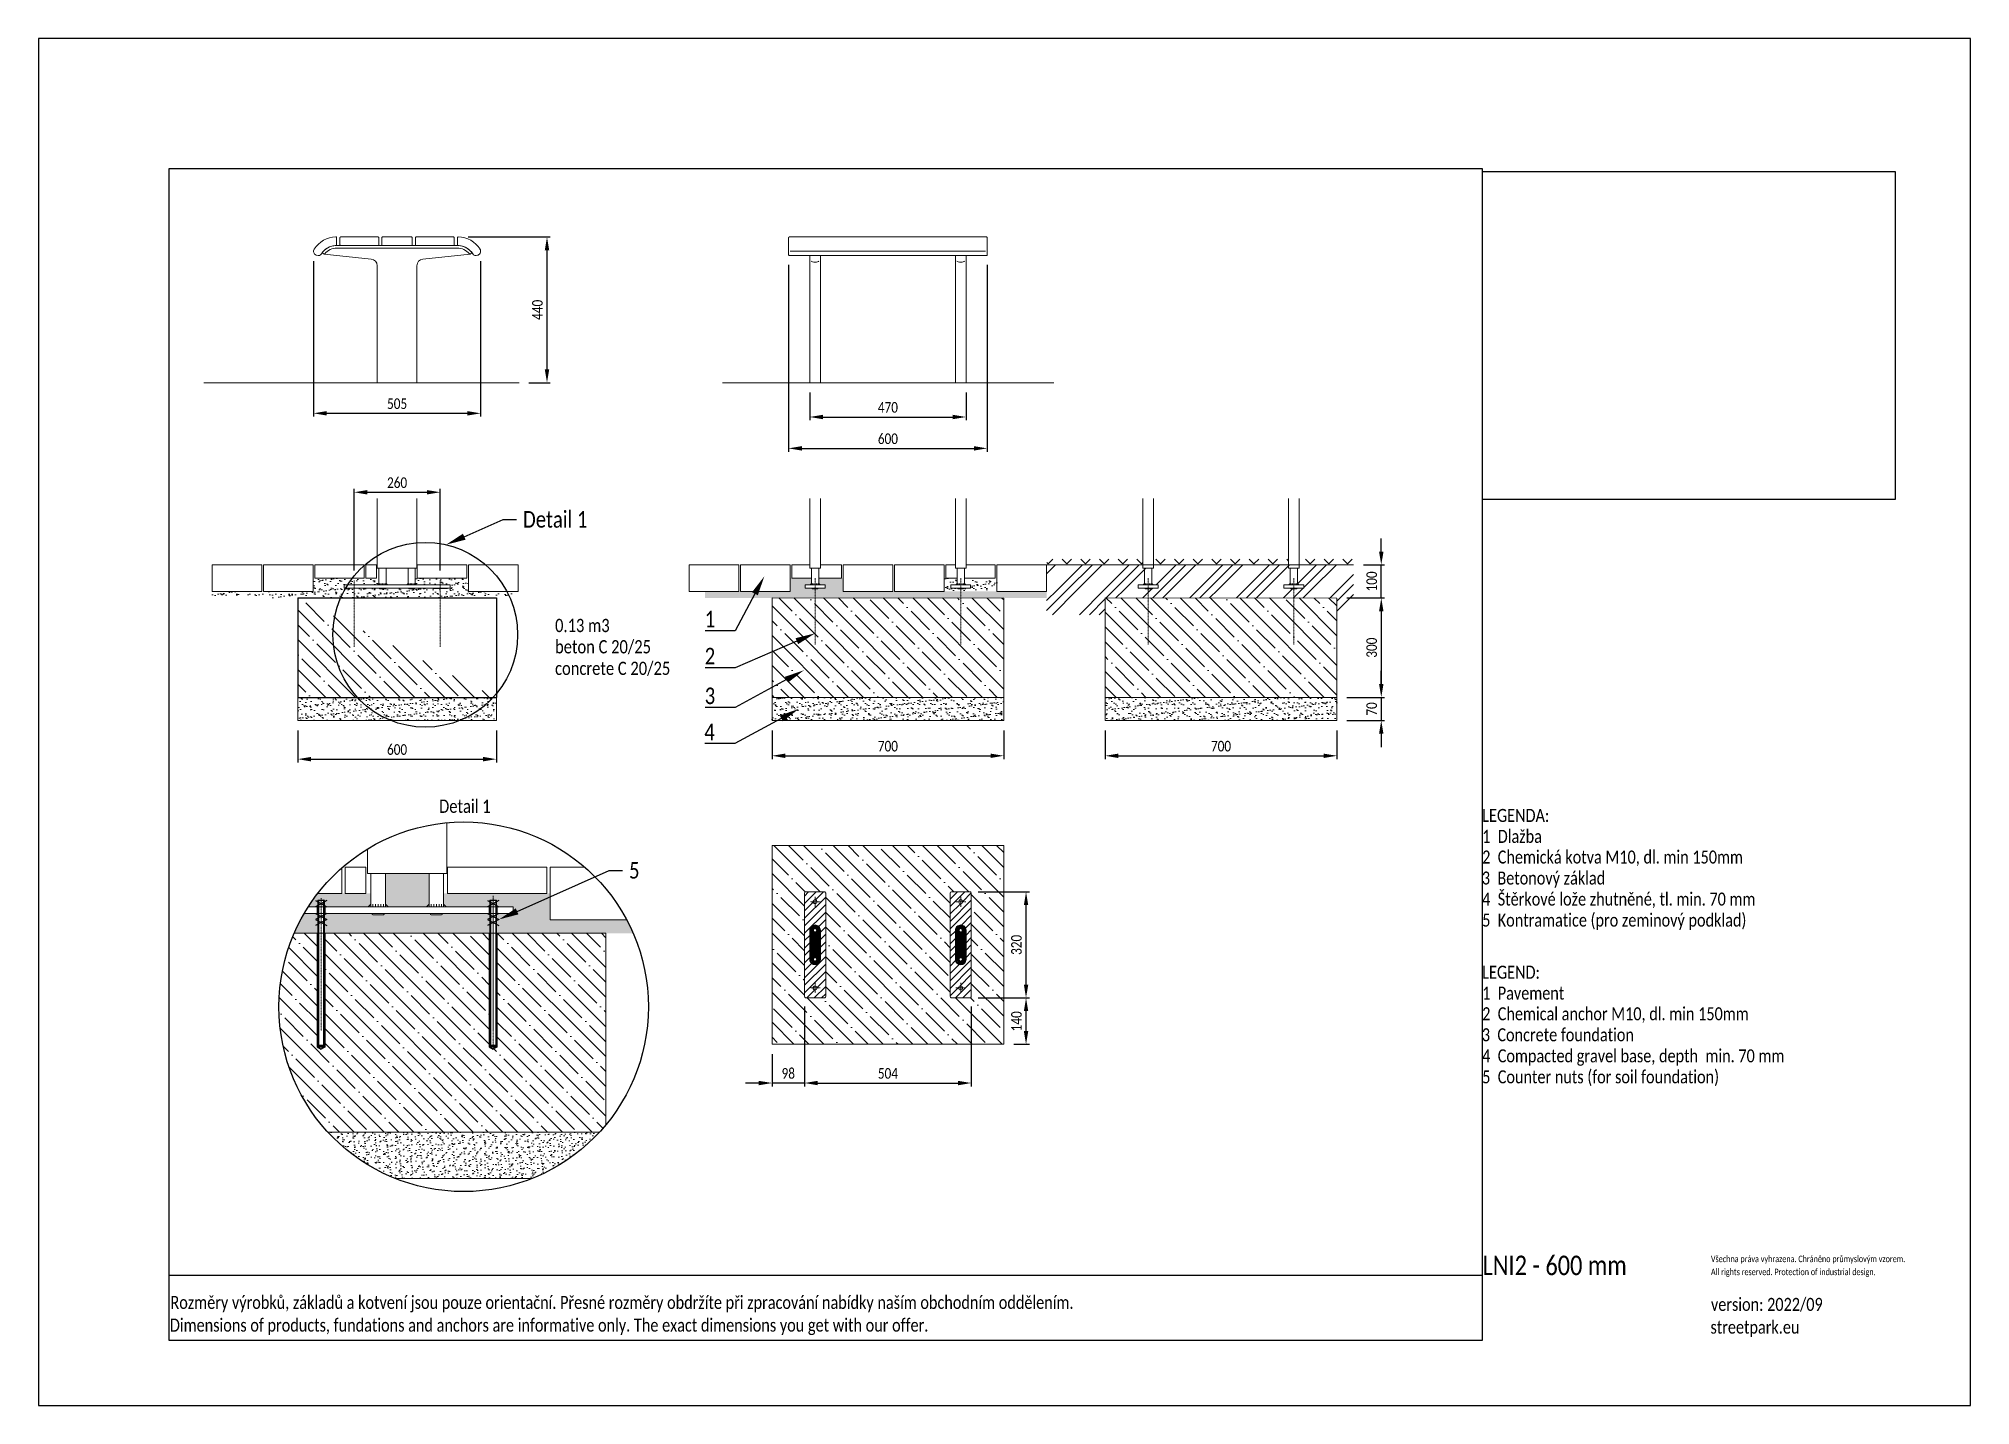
# Model space of a CAD drawing. Header units: millimetres. Extents: x 5064 to 10900, y 3085 to 7211.
import ezdxf
from ezdxf import colors
from ezdxf.entities.mleader import LeaderData, LeaderLine
from ezdxf.lldxf.tags import DXFTag
from ezdxf.math import Vec2, Vec3

# ---------------------------------------------------------------- set-up
doc = ezdxf.new("R2010")
doc.units = ezdxf.units.MM
doc.header["$LTSCALE"] = 0.3
doc.header["$XCLIPFRAME"] = 2
doc.linetypes.add('DashDot', pattern=[15, 9, -3, 0, -3])
doc.layers.add('Nekreslit', color=6, linetype='Continuous', plot=False)
doc.layers.add('SRAFY', color=251, linetype='Continuous', lineweight=13)
doc.styles.add('Calibri', font='calibri.ttf', dxfattribs={"width": 0.8})
doc.styles.add('SEACAD_Arial', font='calibri.ttf', dxfattribs={"width": 0.8})
tags = doc.linetypes.add('HIDDEN2', pattern=[4.7625, 3.175, -1.5875]).pattern_tags.tags
tags[6:7] = [DXFTag(74, 4), DXFTag(75, 0), DXFTag(340, '0'), DXFTag(46, 0.0), DXFTag(50, 0.0), DXFTag(44, 0.0), DXFTag(45, 0.0)]
tags[4:5] = [DXFTag(74, 4), DXFTag(75, 0), DXFTag(340, '0'), DXFTag(46, 0.0), DXFTag(50, 0.0), DXFTag(44, 0.0), DXFTag(45, 0.0)]
doc.dimstyles.new('ISO-25', dxfattribs={"dimtxt": 1.6, "dimasz": 2, "dimexe": 0.5, "dimexo": 1.5, "dimtad": 1, "dimdec": 0, "dimtxsty": 'SEACAD_Arial', "dimcen": 2, "dimadec": 0, "dimazin": 0, "dimtfac": 1, "dimtdec": 0, "dimtmove": 0, "dimatfit": 3, "dimfxl": 1, "dimarcsym": 0})
picture_1 = doc.add_image_def('image1.jpg', size_in_pixel=(1600, 1200))
pattern_1 = [(37.5, (-135.522, 162.386), (-0.800016, 24.470662), [0, -19.304, 0, -21.59, 0, -20.6375]), (7.5, (-135.52, 162.386), (22.47616, 35.84126), [0, -10.414, 0, -17.399, 0, -6.6675]), (327.5, (-151.143, 162.386), (39.54962, 0.07186), [0, -6.35, 0, -22.86, 0, -29.845]), (317.5, (-151.143, 162.386), (38.17782, 11.14647), [0, -3.175, 0, -14.986, 0, -17.145])]
pattern_2 = [(135, (-135.52, 162.386), (-44.90128, -44.90128), []), (135, (-135.52, 207.29), (-44.90128, -44.90128), [79.375, -15.875, 0, -15.875])]
pattern_3 = [(135, (268.2136, 162.3856), (-2.245064, -2.245064), [])]

msp = doc.modelspace()

# ---------------------------------------------------------------- texts
at = {"width": 0.8}
for s, height, style, p in [('0.13 m3', 40, 'SEACAD_Arial', (6624.5, 5419.8)), ('beton C 20/25', 40, 'SEACAD_Arial', (6624.5, 5355.5)), ('concrete C 20/25', 40, 'SEACAD_Arial', (6624.5, 5290.4)), ('LEGENDA:', 39.3, 'Calibri', (9425.3, 4846.6)), ('1  Dlažba', 39.3, 'Calibri', (9425.3, 4783.4)), ('2  Chemická kotva M10, dl. min 150mm', 39.297, 'Calibri', (9425.3, 4721)), ('3  Betonový základ', 39.297, 'Calibri', (9424.2, 4657.6)), ('4  Štěrkové lože zhutněné, tl. min. 70 mm', 39.297, 'Calibri', (9425.3, 4594.1)), ('5  Kontramatice (pro zeminový podklad)', 39.297, 'Calibri', (9425.3, 4530.6)), ('LEGEND:', 39.3, 'Calibri', (9425.3, 4373.3)), ('1  Pavement', 39.297, 'Calibri', (9425.3, 4310.2)), ('2  Chemical anchor M10, dl. min 150mm', 39.297, 'Calibri', (9425.3, 4247.8)), ('3  Concrete foundation', 39.297, 'Calibri', (9424.2, 4184.4)), ('4  Compacted gravel base, depth  min. 70 mm', 39.297, 'Calibri', (9425.3, 4120.8)), ('5  Counter nuts (for soil foundation)', 39.297, 'Calibri', (9425.3, 4057.4)), ('LNI2 - 600 mm ', 58.946, 'Calibri', (9426.4, 3478.3)), ('Všechna práva vyhrazena. Chráněno průmyslovým vzorem.', 19.649, 'Calibri', (10116.3, 3517.6)), ('All rights reserved. Protection of industrial design.', 19.649, 'Calibri', (10116.3, 3478.3)), ('Rozměry výrobků, základů a kotvení jsou pouze orientační. Přesné rozměry obdržíte při zpracování nabídky naším obchodním oddělením.', 39.2953, 'Calibri', (5462.7, 3376.4)), ('version: 2022/09', 39.297, 'Calibri', (10116.3, 3370.4)), ('Dimensions of products, fundations and anchors are informative only. The exact dimensions you get with our offer.', 39.2953, 'Calibri', (5461.1, 3307.8)), ('streetpark.eu', 39.297, 'Calibri', (10114.8, 3301.7))]:
    msp.add_text(s, height=height, dxfattribs=dict(at, style=style)).set_placement(p)
at = {"insert": (6274.2, 4914.1), "char_height": 40, "attachment_point": 1, "style": 'SEACAD_Arial'}
msp.add_mtext_dynamic_manual_height_columns('Detail 1', width=226.121, gutter_width=200, heights=[0], dxfattribs=at)

# ---------------------------------------------------------------- blocks, each defined once
blk = doc.blocks.new('*D175')
at = {"color": 0, "lineweight": -2, "transparency": 16777216}
for p, q in [((9016.3, 5522.9), (9130.4, 5522.9)), ((9120.4, 5482.9), (9120.4, 5262.7)), ((9016.4, 5222.7), (9130.4, 5222.7))]:
    blk.add_line(p, q, dxfattribs=at)
at = {"color": 0, "transparency": 16777216}
for points in [[(9113.7, 5482.9), (9127.1, 5482.9), (9120.4, 5522.9)], [(9113.7, 5262.7), (9127.1, 5262.7), (9120.4, 5222.7)]]:
    blk.add_solid(points, dxfattribs=at)
at = {"layer": 'Defpoints', "color": 0, "transparency": 16777216}
for p in [(8986.3, 5522.9), (8986.4, 5222.7), (9120.4, 5222.7)]:
    blk.add_point(p, dxfattribs=at)
at = {"color": 0, "transparency": 16777216, "insert": (9091.5, 5372.8), "char_height": 32, "attachment_point": 5, "rotation": 90, "style": 'SEACAD_Arial'}
blk.add_mtext('300', dxfattribs=at)
blk = doc.blocks.new('*D176')
at = {"color": 0, "lineweight": -2, "transparency": 16777216}
for p, q in [((9120.4, 5262.7), (9120.4, 5302.7)), ((9016.4, 5222.7), (9130.4, 5222.7)), ((9120.4, 5222.7), (9120.4, 5152.7)), ((9016.3, 5152.7), (9130.4, 5152.7)), ((9120.4, 5112.7), (9120.4, 5072.7))]:
    blk.add_line(p, q, dxfattribs=at)
at = {"color": 0, "transparency": 16777216}
for points in [[(9113.7, 5262.7), (9127.1, 5262.7), (9120.4, 5222.7)], [(9113.7, 5112.7), (9127.1, 5112.7), (9120.4, 5152.7)]]:
    blk.add_solid(points, dxfattribs=at)
at = {"layer": 'Defpoints', "color": 0, "transparency": 16777216}
for p in [(8986.4, 5222.7), (8986.3, 5152.7), (9120.4, 5152.7)]:
    blk.add_point(p, dxfattribs=at)
at = {"color": 0, "transparency": 16777216, "insert": (9091.5, 5187.7), "char_height": 32, "attachment_point": 5, "rotation": 90, "style": 'SEACAD_Arial'}
blk.add_mtext('70', dxfattribs=at)
blk = doc.blocks.new('*D177')
at = {"color": 0, "lineweight": -2, "transparency": 16777216}
for p, q in [((7280, 5122.7), (7280, 5036.4)), ((7980, 5122.7), (7980, 5036.4)), ((7320, 5046.4), (7940, 5046.4))]:
    blk.add_line(p, q, dxfattribs=at)
at = {"color": 0, "transparency": 16777216}
for points in [[(7320, 5053), (7320, 5039.7), (7280, 5046.4)], [(7940, 5053), (7940, 5039.7), (7980, 5046.4)]]:
    blk.add_solid(points, dxfattribs=at)
at = {"layer": 'Defpoints', "color": 0, "transparency": 16777216}
for p in [(7280, 5152.7), (7980, 5152.7), (7980, 5046.4)]:
    blk.add_point(p, dxfattribs=at)
at = {"color": 0, "transparency": 16777216, "insert": (7630, 5075.3), "char_height": 32, "attachment_point": 5, "style": 'SEACAD_Arial'}
blk.add_mtext('700', dxfattribs=at)
blk = doc.blocks.new('*D178')
at = {"color": 0, "lineweight": -2, "transparency": 16777216}
for p, q in [((9120.4, 5662.8), (9120.4, 5702.8)), ((9067, 5622.8), (9130.4, 5622.8)), ((9120.4, 5522.9), (9120.4, 5622.8)), ((9016.3, 5522.9), (9130.4, 5522.9)), ((9120.4, 5482.9), (9120.4, 5442.9))]:
    blk.add_line(p, q, dxfattribs=at)
at = {"color": 0, "transparency": 16777216}
for points in [[(9113.7, 5662.8), (9127.1, 5662.8), (9120.4, 5622.8)], [(9113.7, 5482.9), (9127.1, 5482.9), (9120.4, 5522.9)]]:
    blk.add_solid(points, dxfattribs=at)
at = {"layer": 'Defpoints', "color": 0, "transparency": 16777216}
for p in [(9037, 5622.8), (9120.4, 5622.8), (8986.3, 5522.9)]:
    blk.add_point(p, dxfattribs=at)
at = {"color": 0, "transparency": 16777216, "insert": (9091.5, 5572.8), "char_height": 32, "attachment_point": 5, "rotation": 90, "style": 'SEACAD_Arial'}
blk.add_mtext('100', dxfattribs=at)
blk = doc.blocks.new('*D179')
at = {"color": 0, "lineweight": -2, "transparency": 16777216}
for p, q in [((5847.3, 5122.5), (5847.3, 5026.2)), ((6447.3, 5122.5), (6447.3, 5026.2)), ((5887.3, 5036.2), (6407.3, 5036.2))]:
    blk.add_line(p, q, dxfattribs=at)
at = {"color": 0, "transparency": 16777216}
for points in [[(5887.3, 5042.9), (5887.3, 5029.5), (5847.3, 5036.2)], [(6407.3, 5042.9), (6407.3, 5029.5), (6447.3, 5036.2)]]:
    blk.add_solid(points, dxfattribs=at)
at = {"layer": 'Defpoints', "color": 0, "transparency": 16777216}
for p in [(5847.3, 5152.5), (6447.3, 5152.5), (6447.3, 5036.2)]:
    blk.add_point(p, dxfattribs=at)
at = {"color": 0, "transparency": 16777216, "insert": (6147.3, 5065.1), "char_height": 32, "attachment_point": 5, "style": 'SEACAD_Arial'}
blk.add_mtext('600', dxfattribs=at)
blk = doc.blocks.new('*D180')
at = {"color": 0, "lineweight": -2, "transparency": 16777216}
for p, q in [((5894.9, 6539.4), (5894.9, 6070.3)), ((6399.6, 6539.4), (6399.6, 6070.3)), ((5934.9, 6080.3), (6359.6, 6080.3))]:
    blk.add_line(p, q, dxfattribs=at)
at = {"color": 0, "transparency": 16777216}
for points in [[(5934.9, 6087), (5934.9, 6073.6), (5894.9, 6080.3)], [(6359.6, 6087), (6359.6, 6073.6), (6399.6, 6080.3)]]:
    blk.add_solid(points, dxfattribs=at)
at = {"layer": 'Defpoints', "color": 0, "transparency": 16777216}
for p in [(5894.9, 6569.4), (6399.6, 6569.4), (6399.6, 6080.3)]:
    blk.add_point(p, dxfattribs=at)
at = {"color": 0, "transparency": 16777216, "insert": (6147.3, 6109.2), "char_height": 32, "attachment_point": 5, "style": 'SEACAD_Arial'}
blk.add_mtext('505', dxfattribs=at)
blk = doc.blocks.new('*D181')
at = {"color": 0, "lineweight": -2, "transparency": 16777216}
for p, q in [((6362, 6612.8), (6610.2, 6612.8)), ((6600.2, 6212.8), (6600.2, 6572.8)), ((6545.7, 6172.8), (6610.2, 6172.8))]:
    blk.add_line(p, q, dxfattribs=at)
at = {"color": 0, "transparency": 16777216}
for points in [[(6593.5, 6572.8), (6606.8, 6572.8), (6600.2, 6612.8)], [(6593.5, 6212.8), (6606.8, 6212.8), (6600.2, 6172.8)]]:
    blk.add_solid(points, dxfattribs=at)
at = {"layer": 'Defpoints', "color": 0, "transparency": 16777216}
for p in [(6332, 6612.8), (6600.2, 6612.8), (6515.7, 6172.8)]:
    blk.add_point(p, dxfattribs=at)
at = {"color": 0, "transparency": 16777216, "insert": (6571.3, 6392.8), "char_height": 32, "attachment_point": 5, "rotation": 90, "style": 'SEACAD_Arial'}
blk.add_mtext('440', dxfattribs=at)
blk = doc.blocks.new('*D182')
at = {"color": 0, "lineweight": -2, "transparency": 16777216}
for p, q in [((6017.3, 5605.8), (6017.3, 5852)), ((6057.3, 5842), (6237.3, 5842)), ((6277.3, 5605.8), (6277.3, 5852))]:
    blk.add_line(p, q, dxfattribs=at)
at = {"color": 0, "transparency": 16777216}
for points in [[(6057.3, 5848.6), (6057.3, 5835.3), (6017.3, 5842)], [(6237.3, 5848.6), (6237.3, 5835.3), (6277.3, 5842)]]:
    blk.add_solid(points, dxfattribs=at)
at = {"layer": 'Defpoints', "color": 0, "transparency": 16777216}
for p in [(6277.3, 5842), (6017.3, 5575.8), (6277.3, 5575.8)]:
    blk.add_point(p, dxfattribs=at)
at = {"color": 0, "transparency": 16777216, "insert": (6147.3, 5870.8), "char_height": 32, "attachment_point": 5, "style": 'SEACAD_Arial'}
blk.add_mtext('260', dxfattribs=at)
blk = doc.blocks.new('*D183')
at = {"color": 0, "lineweight": -2, "transparency": 16777216}
for p, q in [((7330, 6528.5), (7330, 5964.5)), ((7930, 6528.3), (7930, 5964.5)), ((7370, 5974.5), (7890, 5974.5))]:
    blk.add_line(p, q, dxfattribs=at)
at = {"color": 0, "transparency": 16777216}
for points in [[(7370, 5981.2), (7370, 5967.8), (7330, 5974.5)], [(7890, 5981.2), (7890, 5967.8), (7930, 5974.5)]]:
    blk.add_solid(points, dxfattribs=at)
at = {"layer": 'Defpoints', "color": 0, "transparency": 16777216}
for p in [(7330, 6558.5), (7930, 6558.3), (7930, 5974.5)]:
    blk.add_point(p, dxfattribs=at)
at = {"color": 0, "transparency": 16777216, "insert": (7630, 6003.4), "char_height": 32, "attachment_point": 5, "style": 'SEACAD_Arial'}
blk.add_mtext('600', dxfattribs=at)
blk = doc.blocks.new('*D184')
at = {"color": 0, "lineweight": -2, "transparency": 16777216}
for p, q in [((7394, 6142.8), (7394, 6059.2)), ((7866, 6142.8), (7866, 6059.2)), ((7434, 6069.2), (7826, 6069.2))]:
    blk.add_line(p, q, dxfattribs=at)
at = {"color": 0, "transparency": 16777216}
for points in [[(7434, 6075.9), (7434, 6062.5), (7394, 6069.2)], [(7826, 6075.9), (7826, 6062.5), (7866, 6069.2)]]:
    blk.add_solid(points, dxfattribs=at)
at = {"layer": 'Defpoints', "color": 0, "transparency": 16777216}
for p in [(7394, 6172.8), (7866, 6172.8), (7866, 6069.2)]:
    blk.add_point(p, dxfattribs=at)
at = {"color": 0, "transparency": 16777216, "insert": (7630, 6098.1), "char_height": 32, "attachment_point": 5, "style": 'SEACAD_Arial'}
blk.add_mtext('470', dxfattribs=at)
blk = doc.blocks.new('*D185')
at = {"color": 0, "lineweight": -2, "transparency": 16777216}
for p, q in [((7378, 4289.5), (7378, 4048.4)), ((7882, 4289.5), (7882, 4048.4)), ((7418, 4058.4), (7842, 4058.4))]:
    blk.add_line(p, q, dxfattribs=at)
at = {"color": 0, "transparency": 16777216}
for points in [[(7418, 4065), (7418, 4051.7), (7378, 4058.4)], [(7842, 4065), (7842, 4051.7), (7882, 4058.4)]]:
    blk.add_solid(points, dxfattribs=at)
at = {"layer": 'Defpoints', "color": 0, "transparency": 16777216}
for p in [(7378, 4319.5), (7882, 4319.5), (7882, 4058.4)]:
    blk.add_point(p, dxfattribs=at)
at = {"color": 0, "transparency": 16777216, "insert": (7630, 4087.3), "char_height": 32, "attachment_point": 5, "style": 'SEACAD_Arial'}
blk.add_mtext('504', dxfattribs=at)
blk = doc.blocks.new('*D186')
at = {"color": 0, "lineweight": -2, "transparency": 16777216}
for p, q in [((7903, 4635.5), (8057.3, 4635.5)), ((8047.3, 4355.5), (8047.3, 4595.5)), ((7903, 4315.5), (8057.3, 4315.5))]:
    blk.add_line(p, q, dxfattribs=at)
at = {"color": 0, "transparency": 16777216}
for points in [[(8040.7, 4595.5), (8054, 4595.5), (8047.3, 4635.5)], [(8040.7, 4355.5), (8054, 4355.5), (8047.3, 4315.5)]]:
    blk.add_solid(points, dxfattribs=at)
at = {"layer": 'Defpoints', "color": 0, "transparency": 16777216}
for p in [(7873, 4635.5), (8047.3, 4635.5), (7873, 4315.5)]:
    blk.add_point(p, dxfattribs=at)
at = {"color": 0, "transparency": 16777216, "insert": (8018.4, 4475.5), "char_height": 32, "attachment_point": 5, "rotation": 90, "style": 'SEACAD_Arial'}
blk.add_mtext('320', dxfattribs=at)
blk = doc.blocks.new('*D187')
at = {"color": 0, "lineweight": -2, "transparency": 16777216}
for p, q in [((8286.3, 5122.7), (8286.3, 5036.4)), ((8986.3, 5122.7), (8986.3, 5036.4)), ((8326.3, 5046.4), (8946.3, 5046.4))]:
    blk.add_line(p, q, dxfattribs=at)
at = {"color": 0, "transparency": 16777216}
for points in [[(8326.3, 5053), (8326.3, 5039.7), (8286.3, 5046.4)], [(8946.3, 5053), (8946.3, 5039.7), (8986.3, 5046.4)]]:
    blk.add_solid(points, dxfattribs=at)
at = {"layer": 'Defpoints', "color": 0, "transparency": 16777216}
for p in [(8286.3, 5152.7), (8986.3, 5152.7), (8986.3, 5046.4)]:
    blk.add_point(p, dxfattribs=at)
at = {"color": 0, "transparency": 16777216, "insert": (8636.3, 5075.3), "char_height": 32, "attachment_point": 5, "style": 'SEACAD_Arial'}
blk.add_mtext('700', dxfattribs=at)
blk = doc.blocks.new('*D188')
at = {"color": 0, "lineweight": -2, "transparency": 16777216}
for p, q in [((7903, 4315.5), (8057.3, 4315.5)), ((8047.3, 4215.5), (8047.3, 4275.5)), ((8010, 4175.5), (8057.3, 4175.5))]:
    blk.add_line(p, q, dxfattribs=at)
at = {"color": 0, "transparency": 16777216}
for points in [[(8040.7, 4275.5), (8054, 4275.5), (8047.3, 4315.5)], [(8040.7, 4215.5), (8054, 4215.5), (8047.3, 4175.5)]]:
    blk.add_solid(points, dxfattribs=at)
at = {"layer": 'Defpoints', "color": 0, "transparency": 16777216}
for p in [(7873, 4315.5), (8047.3, 4315.5), (7980, 4175.5)]:
    blk.add_point(p, dxfattribs=at)
at = {"color": 0, "transparency": 16777216, "insert": (8018.4, 4244.8), "char_height": 32, "attachment_point": 5, "rotation": 90, "style": 'SEACAD_Arial'}
blk.add_mtext('140', dxfattribs=at)
blk = doc.blocks.new('*D189')
at = {"color": 0, "lineweight": -2, "transparency": 16777216}
for p, q in [((7378, 4289.5), (7378, 4048.4)), ((7280, 4145.5), (7280, 4048.4)), ((7240, 4058.4), (7200, 4058.4)), ((7378, 4058.4), (7280, 4058.4)), ((7418, 4058.4), (7458, 4058.4))]:
    blk.add_line(p, q, dxfattribs=at)
at = {"color": 0, "transparency": 16777216}
for points in [[(7240, 4065), (7240, 4051.7), (7280, 4058.4)], [(7418, 4065), (7418, 4051.7), (7378, 4058.4)]]:
    blk.add_solid(points, dxfattribs=at)
at = {"layer": 'Defpoints', "color": 0, "transparency": 16777216}
for p in [(7378, 4319.5), (7280, 4175.5), (7280, 4058.4)]:
    blk.add_point(p, dxfattribs=at)
at = {"color": 0, "transparency": 16777216, "insert": (7329, 4087.3), "char_height": 32, "attachment_point": 5, "style": 'SEACAD_Arial'}
blk.add_mtext('98', dxfattribs=at)

# ---------------------------------------------------------------- dimensions: what is measured, and where the dimension line sits
for base, p1, p2, picture, middle in [((6600.2, 6612.8), (6515.7, 6172.8), (6332, 6612.8), '*D181', (6571.3, 6392.8)), ((9120.4, 5622.8), (8986.3, 5522.9), (9037, 5622.8), '*D178', (9091.5, 5572.8)), ((8047.3, 4635.5), (7873, 4315.5), (7873, 4635.5), '*D186', (8018.4, 4475.5))]:
    dim = msp.add_linear_dim(base=base, p1=p1, p2=p2, angle=90, dimstyle='ISO-25')
    dim.commit()
    dim.dimension.update_dxf_attribs({"geometry": picture, "text_midpoint": middle})
dim = msp.add_linear_dim(base=(6399.6, 6080.3), p1=(5894.9, 6569.4), p2=(6399.6, 6569.4), dimstyle='ISO-25')
dim.commit()
dim.dimension.update_dxf_attribs({"geometry": '*D180', "text_midpoint": (6147.3, 6080.3), "dimtype": 160})
for base, p1, p2, picture, middle in [((7930, 5974.5), (7330, 6558.5), (7930, 6558.3), '*D183', (7630, 6003.4)), ((6277.3, 5842), (6017.3, 5575.8), (6277.3, 5575.8), '*D182', (6147.3, 5870.8)), ((6447.3, 5036.2), (5847.3, 5152.5), (6447.3, 5152.5), '*D179', (6147.3, 5065.1)), ((7280, 4058.4), (7378, 4319.5), (7280, 4175.5), '*D189', (7329, 4087.3)), ((7882, 4058.4), (7378, 4319.5), (7882, 4319.5), '*D185', (7630, 4087.3))]:
    dim = msp.add_linear_dim(base=base, p1=p1, p2=p2, dimstyle='ISO-25')
    dim.commit()
    dim.dimension.update_dxf_attribs({"geometry": picture, "text_midpoint": middle})
dim = msp.add_linear_dim(base=(7866, 6069.2), p1=(7394, 6172.8), p2=(7866, 6172.8), dimstyle='ISO-25', override={"dimrnd": 10})
dim.commit()
dim.dimension.update_dxf_attribs({"geometry": '*D184', "text_midpoint": (7630, 6069.2), "dimtype": 160})
for base, p1, p2, override, picture, middle in [((9120.4, 5222.7), (8986.3, 5522.9), (8986.4, 5222.7), {"dimscale": 0}, '*D175', (9091.5, 5372.8)), ((9120.4, 5152.7), (8986.4, 5222.7), (8986.3, 5152.7), {"dimscale": 0, "dimtmove": 1}, '*D176', (9091.5, 5187.7))]:
    dim = msp.add_linear_dim(base=base, p1=p1, p2=p2, angle=90, dimstyle='ISO-25', override=override)
    dim.commit()
    dim.dimension.update_dxf_attribs({"geometry": picture, "text_midpoint": middle})
for base, p1, p2, picture, middle in [((7980, 5046.4), (7280, 5152.7), (7980, 5152.7), '*D177', (7630, 5075.3)), ((8986.3, 5046.4), (8286.3, 5152.7), (8986.3, 5152.7), '*D187', (8636.3, 5075.3))]:
    dim = msp.add_linear_dim(base=base, p1=p1, p2=p2, dimstyle='ISO-25', override={"dimscale": 0, "dimtix": 0, "dimtofl": 1, "dimtmove": 0, "dimatfit": 3})
    dim.commit()
    dim.dimension.update_dxf_attribs({"geometry": picture, "text_midpoint": middle})
dim = msp.add_linear_dim(base=(8047.3, 4315.5), p1=(7980, 4175.5), p2=(7873, 4315.5), angle=90, dimstyle='ISO-25')
dim.commit()
dim.dimension.update_dxf_attribs({"geometry": '*D188', "text_midpoint": (8047.3, 4244.8), "dimtype": 160})

# ---------------------------------------------------------------- hatches: boundary and pattern name
at = {"lineweight": 5, "true_color": 0x939598}
h = msp.add_hatch(dxfattribs=at)
h.set_pattern_fill('AR-SAND', color=252, scale=0.5)
h.set_pattern_definition(pattern_1)
h.paths.add_polyline_path([(7280, 5222.7), (7280, 5152.7), (7980, 5152.7), (7980, 5222.7)])
at = {"layer": 'SRAFY'}
h = msp.add_hatch(dxfattribs=at)
h.set_pattern_fill('GOST_GROUND', color=256, scale=10)
h.set_pattern_definition([(45, (646.5, 314.47), (141.4214, -9e-15), [200]), (45, (676.5, 314.47), (141.4214, -9e-15), [200]), (45, (706.5, 314.47), (141.4214, -9e-15), [200])])
h.paths.add_polyline_path([(8446.3, 5562.8), (8446.3, 5552.8), (8386.3, 5552.8), (8386.3, 5562.8)])
h.paths.add_polyline_path([(8826.3, 5552.8), (8826.3, 5562.8), (8886.3, 5562.8), (8886.3, 5552.8)])
h.paths.add_polyline_path([(8400.3, 5612.8), (8400.3, 5622.8), (8109.5, 5622.8), (8109.5, 5472.4), (8286.3, 5472.4), (8286.4, 5522.8), (8986.4, 5522.9), (8986.3, 5481.7), (9036.9, 5481.7), (9037, 5622.8), (8432.3, 5622.8), (8432.3, 5612.8)])
h = msp.add_hatch(dxfattribs=at)
h.set_pattern_fill('TERACO', color=256, scale=20)
h.set_pattern_definition([(45, (646.563, 308.175), (-28.28427, 28.28427), [20, -20]), (135, (703.13, 308.175), (-28.28427, -28.28427), [20, -20])])
h.paths.add_polyline_path([(8400.3, 5622.8), (8400.3, 5645.9), (8109.6, 5645.9), (8109.6, 5622.8)])
h.paths.add_polyline_path([(8872.3, 5645.9), (8872.3, 5622.8), (9037, 5622.8), (9037, 5645.9)])
h.paths.add_polyline_path([(8840.3, 5622.8), (8840.3, 5645.9), (8432.3, 5645.9), (8432.3, 5622.8)])
at = {"layer": 'SRAFY', "true_color": 0x939598, "transparency": 33554610}
h = msp.add_hatch(dxfattribs=at)
h.set_pattern_fill('AR-SAND', color=252, scale=0.5)
h.set_pattern_definition([(37.5, (268.214, 162.386), (-0.800016, 24.47066), [0, -19.304, 0, -21.59, 0, -20.6375]), (7.5, (268.214, 162.386), (22.47616, 35.84126), [0, -10.414, 0, -17.399, 0, -6.6675]), (327.5, (252.593, 162.386), (39.54962, 0.07186), [0, -6.35, 0, -22.86, 0, -29.845]), (317.5, (252.593, 162.386), (38.17782, 11.14647), [0, -3.175, 0, -14.986, 0, -17.145])])
h.paths.add_polyline_path([(5987.3, 5562.8), (6088.3, 5562.8), (6092.3, 5566.8), (6092.3, 5582.8), (5893.3, 5582.8), (5893.3, 5542.8), (5732.6, 5542.8), (5732.6, 5522.8), (5847.3, 5522.8), (6017.3, 5522.9), (6017.3, 5552.8), (5987.3, 5552.8)])
h.paths.add_polyline_path([(5732.6, 5542.8), (5588.3, 5542.8), (5588.3, 5522.8), (5732.6, 5522.8)])
h.paths.add_polyline_path([(6147.3, 5550.8), (6094.3, 5550.8), (6094.3, 5552.8), (6017.3, 5552.8), (6017.3, 5522.9), (6147.3, 5522.9)])
h.paths.add_polyline_path([(6277.3, 5552.8), (6200.3, 5552.8), (6200.3, 5550.8), (6147.3, 5550.8), (6147.3, 5522.9), (6277.3, 5522.9)])
h.paths.add_polyline_path([(6513.3, 5542.8), (6363.3, 5542.8), (6363.3, 5582.8), (6277.3, 5582.8), (6277.3, 5562.8), (6307.3, 5562.8), (6307.3, 5552.8), (6277.3, 5552.8), (6277.3, 5522.9), (6447.3, 5522.9), (6513.3, 5522.8)])
h.paths.add_polyline_path([(6277.3, 5575.8), (6277.3, 5582.8), (6202.3, 5582.8), (6202.3, 5566.8), (6206.3, 5562.8), (6277.3, 5562.8)])
h = msp.add_hatch(dxfattribs=at)
h.set_pattern_fill('AR-SAND', color=252, scale=0.5)
h.set_pattern_definition(pattern_1)
edge = h.paths.add_edge_path()
edge.add_line((7399, 5582.8), (7334.5, 5582.8))
edge.add_line((7334.5, 5582.8), (7334.5, 5542.8))
edge.add_line((7334.5, 5542.8), (7410, 5542.8))
edge.add_line((7410, 5542.8), (7410, 5550.8))
edge.add_line((7410, 5550.8), (7402, 5550.8))
edge.add_arc((7402, 5551.8), 1, 180, 270, ccw=False)
edge.add_line((7401, 5551.8), (7401, 5552.8))
edge.add_line((7401, 5552.8), (7380, 5552.8))
edge.add_line((7380, 5552.8), (7380, 5562.8))
edge.add_line((7380, 5562.8), (7395, 5562.8))
edge.add_line((7395, 5562.8), (7399, 5566.8))
edge.add_line((7399, 5566.8), (7399, 5582.8))
edge = h.paths.add_edge_path()
edge.add_line((7494.5, 5582.8), (7421, 5582.8))
edge.add_line((7421, 5582.8), (7421, 5566.8))
edge.add_line((7421, 5566.8), (7425, 5562.8))
edge.add_line((7425, 5562.8), (7440, 5562.8))
edge.add_line((7440, 5562.8), (7440, 5552.8))
edge.add_line((7440, 5552.8), (7419, 5552.8))
edge.add_line((7419, 5552.8), (7419, 5551.8))
edge.add_arc((7418, 5551.8), 1, -90, 0, ccw=False)
edge.add_line((7418, 5550.8), (7410, 5550.8))
edge.add_line((7410, 5550.8), (7410, 5542.8))
edge.add_line((7410, 5542.8), (7494.5, 5542.8))
edge.add_line((7494.5, 5542.8), (7494.5, 5582.8))
h.paths.add_polyline_path([(7077, 5542.8), (7077, 5522.9), (7107.5, 5522.8), (7227.5, 5522.7), (7227.5, 5542.8)])
h.paths.add_polyline_path([(8109.7, 5522.5), (8109.7, 5542.8), (7227.5, 5542.8), (7227.5, 5522.7), (7357.5, 5522.5)])
h = msp.add_hatch(dxfattribs=at)
h.set_pattern_fill('AR-SAND', color=252, scale=0.5)
h.set_pattern_definition(pattern_1)
h.paths.add_polyline_path([(7959.5, 5582.8), (7861, 5582.8), (7861, 5566.8), (7865, 5562.8), (7880, 5562.8), (7880, 5552.8), (7859, 5552.8), (7859, 5551.8, -0.414214), (7858, 5550.8), (7850, 5550.8), (7850, 5542.8), (7959.5, 5542.8)])
h.paths.add_polyline_path([(7839, 5582.8), (7799.5, 5582.8), (7799.5, 5542.8), (7850, 5542.8), (7850, 5550.8), (7842, 5550.8, -0.414214), (7841, 5551.8), (7841, 5552.8), (7820, 5552.8), (7820, 5562.8), (7835, 5562.8), (7839, 5566.8)])
h = msp.add_hatch(dxfattribs=at)
h.set_pattern_fill('ANSI35', color=252, scale=10, angle=90)
h.set_pattern_definition([(135, (325.87, -37.614), (-44.9013, -44.9013), []), (135, (325.87, 7.29), (-44.9013, -44.9013), [79.375, -15.875, 0, -15.875])])
edge = h.paths.add_edge_path()
edge.add_line((6447.3, 5472.8), (6447.3, 5222.5))
edge.add_line((5847.3, 5522.8), (6447.3, 5522.9))
edge.add_line((5847.3, 5522.8), (5847.3, 5222.5))
edge.add_line((5847.3, 5222.5), (6447.3, 5222.6))
h = msp.add_hatch(dxfattribs=at)
h.set_pattern_fill('ANSI35', color=252, scale=10, angle=90)
h.set_pattern_definition(pattern_2)
h.paths.add_polyline_path([(7280, 5222.7), (7980, 5222.7), (7980, 5522.7), (7280, 5523)])
h = msp.add_hatch(dxfattribs=at)
h.set_pattern_fill('ANSI35', color=252, scale=10, angle=90)
h.set_pattern_definition(pattern_2)
h.paths.add_polyline_path([(8286.3, 5222.7), (8986.4, 5222.7), (8986.3, 5522.7), (8286.3, 5523)])
h = msp.add_hatch(dxfattribs=at)
h.set_pattern_fill('AR-SAND', color=252, scale=0.5)
h.set_pattern_definition(pattern_1)
edge = h.paths.add_edge_path()
edge.add_line((5847.3, 5152.5), (6447.3, 5152.5))
edge.add_line((5847.3, 5222.5), (5847.3, 5152.5))
edge.add_line((5847.3, 5222.5), (6447.3, 5222.6))
edge.add_line((6447.3, 5222.5), (6447.3, 5152.5))
h = msp.add_hatch(dxfattribs=at)
h.set_pattern_fill('AR-SAND', color=252, scale=0.5)
h.set_pattern_definition(pattern_1)
h.paths.add_polyline_path([(8286.3, 5222.7), (8286.3, 5152.7), (8986.3, 5152.7), (8986.3, 5222.7)])
h = msp.add_hatch(dxfattribs=at)
h.set_pattern_fill('ANSI35', color=252, scale=10, angle=90)
h.set_pattern_definition(pattern_2)
h.paths.add_polyline_path([(7280, 4775.5), (7280, 4175.5), (7980, 4175.5), (7980, 4775.5)])
h.paths.add_polyline_path([(7383.1, 4315.7), (7438, 4315.5, 0.414214), (7442, 4319.5), (7442, 4631.5, 0.414214), (7438, 4635.5), (7382, 4635.5, 0.419938), (7378, 4631.4), (7378, 4319.5, 0.498282)], flags=16)
h.paths.add_polyline_path([(7823.1, 4315.7), (7878, 4315.5, 0.414214), (7882, 4319.5), (7882, 4631.5, 0.414214), (7878, 4635.5), (7822, 4635.5, 0.419938), (7818, 4631.4), (7818, 4319.5, 0.498282)], flags=16)
h.paths.add_polyline_path([(7404, 4605.5, -1), (7416, 4605.5, -1)], flags=0)
h.paths.add_polyline_path([(7856, 4605.5, -1), (7844, 4605.5, -1)], flags=0)
h.paths.add_polyline_path([(7426, 4519.5), (7426, 4431.5, -0.414214), (7410, 4415.5, -0.414214), (7394, 4431.5), (7394, 4519.5, -0.414214), (7410, 4535.5, -0.414214)], flags=0)
h.paths.add_polyline_path([(7850, 4535.5, -0.414214), (7866, 4519.5), (7866, 4431.5, -0.414214), (7850, 4415.5, -0.414214), (7834, 4431.5), (7834, 4519.5, -0.414214)], flags=0)
h.paths.add_polyline_path([(7421, 4519.5, -1), (7399, 4519.5, -1)], flags=0)
h.paths.add_polyline_path([(7861, 4519.5, -1), (7839, 4519.5, -1)], flags=0)
h.paths.add_polyline_path([(7405, 4519.5, -1), (7415, 4519.5, -1)], flags=0)
h.paths.add_polyline_path([(7855, 4519.5, -1), (7845, 4519.5, -1)], flags=0)
h.paths.add_polyline_path([(7421, 4431.5, -1), (7399, 4431.5, -1)], flags=0)
h.paths.add_polyline_path([(7861, 4431.5, -1), (7839, 4431.5, -1)], flags=0)
h.paths.add_polyline_path([(7415, 4431.5, -1), (7405, 4431.5, -1)], flags=0)
h.paths.add_polyline_path([(7855, 4431.5, -1), (7845, 4431.5, -1)], flags=0)
h.paths.add_polyline_path([(7416, 4345.5, -1), (7404, 4345.5, -1)], flags=0)
h.paths.add_polyline_path([(7856, 4345.5, -1), (7844, 4345.5, -1)], flags=0)
at = {"layer": 'SRAFY'}
h = msp.add_hatch(dxfattribs=at)
h.set_pattern_fill('AR-SAND', color=256, scale=0.5)
h.set_pattern_definition([(37.5, (385.974, 2447.592), (-0.800016, 24.47066), [0, -19.304, 0, -21.59, 0, -20.6375]), (7.5, (385.974, 2447.592), (22.47616, 35.84126), [0, -10.414, 0, -17.399, 0, -6.6675]), (327.5, (370.353, 2447.592), (39.54962, 0.07186), [0, -6.35, 0, -22.86, 0, -29.845]), (317.5, (370.353, 2447.592), (38.17782, 11.14647), [0, -3.175, 0, -14.986, 0, -17.145])])
edge = h.paths.add_edge_path()
edge.add_line((6067.9, 4630.6), (5907.4, 4630.6))
edge.add_arc((6348.4, 4288.6), 558, 142.19878, 147.22841)
edge.add_line((5879.1, 4590.6), (5900.7, 4590.6))
edge.add_line((5900.7, 4590.6), (5907.9, 4594.5))
edge.add_line((5907.9, 4594.5), (5907.9, 4609.3))
edge.add_line((5907.9, 4609.3), (5909.5, 4610.9))
edge.add_line((5909.5, 4610.9), (5909.5, 4610.9))
edge.add_line((5909.5, 4610.9), (5926.3, 4610.9))
edge.add_line((5926.3, 4610.9), (5926.3, 4610.9))
edge.add_line((5926.3, 4610.9), (5927.9, 4609.3))
edge.add_line((5927.9, 4609.3), (5927.9, 4594.5))
edge.add_line((5927.9, 4594.5), (5935.1, 4590.6))
edge.add_line((5935.1, 4590.6), (6059.9, 4590.6))
edge.add_line((6059.9, 4590.6), (6067.9, 4598.6))
edge.add_line((6067.9, 4598.6), (6067.9, 4630.6))
h.paths.add_polyline_path([(6243.9, 4690.6), (6111.9, 4690.6), (6111.9, 4598.6), (6119.9, 4590.6), (6235.9, 4590.6), (6243.9, 4598.6)])
edge = h.paths.add_edge_path()
edge.add_line((6610, 4630.6), (6287.9, 4630.6))
edge.add_line((6287.9, 4630.6), (6287.9, 4598.6))
edge.add_line((6287.9, 4598.6), (6295.9, 4590.6))
edge.add_line((6295.9, 4590.6), (6420.7, 4590.6))
edge.add_line((6420.7, 4590.6), (6427.9, 4594.5))
edge.add_line((6427.9, 4594.5), (6427.9, 4609.3))
edge.add_line((6427.9, 4609.3), (6429.5, 4610.9))
edge.add_line((6429.5, 4610.9), (6429.5, 4610.9))
edge.add_line((6429.5, 4610.9), (6446.3, 4610.9))
edge.add_line((6446.3, 4610.9), (6446.3, 4610.9))
edge.add_line((6446.3, 4610.9), (6447.9, 4609.3))
edge.add_line((6447.9, 4609.3), (6447.9, 4594.5))
edge.add_line((6447.9, 4594.5), (6455.1, 4590.6))
edge.add_line((6455.1, 4590.6), (6497.9, 4590.6))
edge.add_line((6497.9, 4590.6), (6497.9, 4570.6))
edge.add_line((6497.9, 4570.6), (6455.1, 4570.6))
edge.add_line((6455.1, 4570.6), (6447.9, 4566.8))
edge.add_line((6447.9, 4566.8), (6447.9, 4556.1))
edge.add_line((6447.9, 4556.1), (6455.1, 4552.3))
edge.add_line((6455.1, 4552.3), (6447.9, 4548.4))
edge.add_line((6447.9, 4548.4), (6447.9, 4510.7))
edge.add_line((6447.9, 4510.7), (6777.9, 4510.7))
edge.add_line((6777.9, 4510.7), (6860.3, 4510.7))
edge.add_arc((6348.4, 4288.6), 558, 23.46037, 28.00605)
edge.add_line((6841, 4550.6), (6610, 4550.6))
edge.add_line((6610, 4550.6), (6610, 4630.6))
edge = h.paths.add_edge_path()
edge.add_line((6427.9, 4548.4), (6420.7, 4552.3))
edge.add_line((6420.7, 4552.3), (6427.9, 4556.1))
edge.add_line((6427.9, 4556.1), (6427.9, 4566.8))
edge.add_line((6427.9, 4566.8), (6420.7, 4570.6))
edge.add_line((6420.7, 4570.6), (6283.9, 4570.6))
edge.add_line((6283.9, 4570.6), (6283.9, 4568.6))
edge.add_arc((6281.9, 4568.6), 2, -90, 0, ccw=False)
edge.add_line((6281.9, 4566.6), (6249.9, 4566.6))
edge.add_arc((6249.9, 4568.6), 2, 180, 270, ccw=False)
edge.add_line((6247.9, 4568.6), (6247.9, 4570.6))
edge.add_line((6247.9, 4570.6), (6107.9, 4570.6))
edge.add_line((6107.9, 4570.6), (6107.9, 4568.6))
edge.add_arc((6105.9, 4568.6), 2, -90, 0, ccw=False)
edge.add_line((6105.9, 4566.6), (6073.9, 4566.6))
edge.add_arc((6073.9, 4568.6), 2, 180, 270, ccw=False)
edge.add_line((6071.9, 4568.6), (6071.9, 4570.6))
edge.add_line((6071.9, 4570.6), (5935.1, 4570.6))
edge.add_line((5935.1, 4570.6), (5927.9, 4566.8))
edge.add_line((5927.9, 4566.8), (5927.9, 4556.1))
edge.add_line((5927.9, 4556.1), (5935.1, 4552.3))
edge.add_line((5935.1, 4552.3), (5927.9, 4548.4))
edge.add_line((5927.9, 4548.4), (5927.9, 4510.6))
edge.add_line((5927.9, 4510.6), (6427.9, 4510.7))
edge.add_line((6427.9, 4510.7), (6427.9, 4548.4))
edge = h.paths.add_edge_path()
edge.add_line((5907.9, 4548.4), (5900.7, 4552.3))
edge.add_line((5900.7, 4552.3), (5907.9, 4556.1))
edge.add_line((5907.9, 4556.1), (5907.9, 4566.8))
edge.add_line((5907.9, 4566.8), (5900.7, 4570.6))
edge.add_line((5900.7, 4570.6), (5866.8, 4570.6))
edge.add_arc((6348.4, 4288.6), 558, 149.63867, 156.55111)
edge.add_line((5836.4, 4510.6), (5907.9, 4510.6))
edge.add_line((5907.9, 4510.6), (5907.9, 4548.4))
at = {"layer": 'SRAFY', "true_color": 0x939598, "transparency": 33554610}
h = msp.add_hatch(dxfattribs=at)
h.set_pattern_fill('ANSI31', color=252, scale=5)
h.set_pattern_definition([(45, (268.214, 162.386), (-11.22532, 11.22532), [])])
h.paths.add_polyline_path([(7442, 4631.5, 0.414214), (7438, 4635.5), (7382, 4635.5, 0.419938), (7378, 4631.4), (7378, 4319.5, 0.498282), (7383.1, 4315.7), (7438, 4315.5, 0.414214), (7442, 4319.5)])
h.paths.add_polyline_path([(7410, 4535.5, -0.414214), (7426, 4519.5), (7426, 4431.5, -0.414214), (7410, 4415.5, -0.414214), (7394, 4431.5), (7394, 4519.5, -0.414214)], flags=16)
h.paths.add_polyline_path([(7421, 4519.5, -1), (7399, 4519.5, -1)], flags=0)
h.paths.add_polyline_path([(7415, 4519.5, -1), (7405, 4519.5, -1)], flags=0)
h.paths.add_polyline_path([(7404, 4605.5, -1), (7416, 4605.5, -1)], flags=16)
h.paths.add_polyline_path([(7421, 4431.5, -1), (7399, 4431.5, -1)], flags=0)
h.paths.add_polyline_path([(7415, 4431.5, -1), (7405, 4431.5, -1)], flags=0)
h.paths.add_polyline_path([(7416, 4345.5, -1), (7404, 4345.5, -1)], flags=16)
h = msp.add_hatch(dxfattribs=at)
h.set_pattern_fill('ANSI31', color=252, scale=5)
h.set_pattern_definition([(45, (-135.522, 162.386), (-11.22532, 11.22532), [])])
h.paths.add_polyline_path([(7882, 4631.5, 0.414214), (7878, 4635.5), (7850, 4635.5), (7850, 4611.5, -0.414214), (7856, 4605.5, -1), (7844, 4605.5, -0.414214), (7850, 4611.5), (7850, 4635.5), (7822, 4635.5, 0.419938), (7818, 4631.4), (7818, 4319.5, 0.333306), (7820.9, 4315.7), (7878, 4315.5, 0.414214), (7882, 4319.5)])
h.paths.add_polyline_path([(7866, 4519.5), (7866, 4431.5, -0.414214), (7850, 4415.5, -0.414214), (7834, 4431.5), (7834, 4519.5, -0.414214), (7850, 4535.5, -0.414214)], flags=16)
h.paths.add_polyline_path([(7861, 4519.5, -1), (7839, 4519.5, -1)], flags=0)
h.paths.add_polyline_path([(7855, 4519.5, -1), (7845, 4519.5, -1)], flags=0)
h.paths.add_polyline_path([(7861, 4431.5, -1), (7839, 4431.5, -1)], flags=0)
h.paths.add_polyline_path([(7855, 4431.5, -1), (7845, 4431.5, -1)], flags=0)
h.paths.add_polyline_path([(7856, 4345.5, -1), (7844, 4345.5, -1)], flags=16)
h = msp.add_hatch(dxfattribs=at)
h.set_pattern_fill('ANSI35', color=252, scale=10, angle=90)
h.set_pattern_definition([(135, (385.974, 2447.59), (-44.9013, -44.9013), []), (135, (385.974, 2492.494), (-44.9013, -44.9013), [79.375, -15.875, 0, -15.875])])
h.paths.add_polyline_path([(6777.9, 4510.7), (6449.9, 4510.7), (6449.9, 4167.8), (6437.9, 4160.8), (6425.9, 4167.8), (6425.8, 4510.7), (5929.9, 4510.6), (5929.9, 4167.8), (5917.9, 4160.8), (5905.9, 4167.8), (5905.8, 4510.6), (5836.4, 4510.6, 0.102674), (5790.3, 4288.6, 0.188602), (5938.4, 3910), (6758.4, 3910, 0.013294), (6777.9, 3932.4)])
at = {"layer": 'SRAFY', "true_color": 0x939598, "transparency": 33554559}
h = msp.add_hatch(dxfattribs=at)
h.set_pattern_fill('ANSI31', color=252, angle=90)
h.set_pattern_definition(pattern_3)
h.paths.add_polyline_path([(7426, 4519.5, 0.414214), (7410, 4535.5, 0.414214), (7394, 4519.5), (7394, 4431.5, 0.414214), (7410, 4415.5, 0.414214), (7426, 4431.5)])
h.paths.add_polyline_path([(7399, 4519.5, -1), (7421, 4519.5, -1)], flags=16)
h.paths.add_polyline_path([(7405, 4519.5, -1), (7415, 4519.5, -1)], flags=0)
h.paths.add_polyline_path([(7421, 4431.5, -1), (7399, 4431.5, -1)], flags=16)
h.paths.add_polyline_path([(7415, 4431.5, -1), (7405, 4431.5, -1)], flags=0)
at = {"layer": 'SRAFY', "true_color": 0x636466, "transparency": 33554559}
h = msp.add_hatch(dxfattribs=at)
h.set_pattern_fill('ANSI31', color=251, scale=0.5)
h.set_pattern_definition([(45, (268.2136, 162.3856), (-1.12253202, 1.12253202), [])])
h.paths.add_polyline_path([(7421, 4519.5, 1), (7399, 4519.5, 1)])
h.paths.add_polyline_path([(7405, 4519.5, -1), (7415, 4519.5, -1)], flags=16)
h.paths.add_polyline_path([(7421, 4431.5, 1), (7399, 4431.5, 1)])
h.paths.add_polyline_path([(7415, 4431.5, 1), (7405, 4431.5, 1)], flags=16)
at = {"layer": 'SRAFY', "true_color": 0x939598, "transparency": 33554559}
h = msp.add_hatch(dxfattribs=at)
h.set_pattern_fill('ANSI31', color=252, angle=90)
h.set_pattern_definition(pattern_3)
h.paths.add_polyline_path([(7866, 4519.5, 0.414214), (7850, 4535.5, 0.414214), (7834, 4519.5), (7834, 4431.5, 0.414214), (7850, 4415.5, 0.414214), (7866, 4431.5)])
h.paths.add_polyline_path([(7861, 4431.5, -1), (7839, 4431.5, -1)], flags=16)
h.paths.add_polyline_path([(7839, 4519.5, -1), (7861, 4519.5, -1)], flags=16)
h.paths.add_polyline_path([(7855, 4431.5, -1), (7845, 4431.5, -1)], flags=0)
h.paths.add_polyline_path([(7845, 4519.5, -1), (7855, 4519.5, -1)], flags=0)
at = {"layer": 'SRAFY', "true_color": 0x636466, "transparency": 33554559}
h = msp.add_hatch(dxfattribs=at)
h.set_pattern_fill('ANSI31', color=251, scale=0.5)
h.set_pattern_definition([(45, (-135.5215, 162.3856), (-1.12253202, 1.12253202), [])])
h.paths.add_polyline_path([(7861, 4519.5, 1), (7839, 4519.5, 1)])
h.paths.add_polyline_path([(7845, 4519.5, -1), (7855, 4519.5, -1)], flags=16)
h.paths.add_polyline_path([(7839, 4431.5, 1), (7861, 4431.5, 1)])
h.paths.add_polyline_path([(7855, 4431.5, 1), (7845, 4431.5, 1)], flags=16)
at = {"layer": 'SRAFY', "true_color": 0x939598, "transparency": 33554610}
h = msp.add_hatch(dxfattribs=at)
h.set_pattern_fill('AR-SAND', color=252, scale=0.5, angle=90)
h.set_pattern_definition([(127.5, (385.974, 2447.592), (-24.47066, -0.800016), [0, -19.304, 0, -21.59, 0, -20.6375]), (97.5, (385.974, 2447.592), (-35.84126, 22.47616), [0, -10.414, 0, -17.399, 0, -6.6675]), (57.5, (385.974, 2431.971), (-0.07186, 39.54962), [0, -6.35, 0, -22.86, 0, -29.845]), (47.5, (385.974, 2431.97), (-11.14647, 38.17782), [0, -3.175, 0, -14.986, 0, -17.145])])
h.paths.add_polyline_path([(6758.4, 3910), (5938.4, 3910, 0.112226), (6142.3, 3769.9), (6554.4, 3769.9, 0.112282)])

# ---------------------------------------------------------------- linework, layer by layer
at = {"linetype": 'ByBlock', "lineweight": 15}
for p, q in [((5964.6, 6588.8), (5964.6, 6610.8)), ((6330, 6588.8), (6330, 6610.8)), ((5902.3, 6558.3), (5904.2, 6557.5)), ((5925.7, 6561.4), (5922.5, 6563.8)), ((5925.9, 6561.2), (5925.7, 6561.4)), ((5926.9, 6560.9), (6069.3, 6545.9)), ((5965.9, 6578.8), (6328.6, 6578.8)), ((5966.1, 6586.8), (6328.4, 6586.8)), ((6103.1, 6586.8), (6191.4, 6586.8)), ((6103.1, 6578.8), (6191.4, 6578.8)), ((6367.6, 6560.9), (6225.2, 6545.9)), ((6368.6, 6561.2), (6368.8, 6561.4)), ((6368.8, 6561.4), (6372, 6563.8)), ((6392.2, 6558.3), (6390.3, 6557.5)), ((7335.1, 6569.4), (7925.1, 6569.4)), ((7394, 6556.5), (7394, 6172.8)), ((7426, 6556.5), (7426, 6172.8)), ((7834, 6556.5), (7834, 6172.8)), ((7866, 6556.5), (7866, 6172.8)), ((6087.3, 6526), (6087.3, 6172.8)), ((6207.3, 6526), (6207.3, 6172.8)), ((6087.3, 5822.8), (6087.3, 5612.8)), ((6207.3, 5822.8), (6207.3, 5612.8)), ((7394, 5822.8), (7394, 5612.8)), ((7426, 5822.8), (7426, 5612.8)), ((7834, 5822.8), (7834, 5612.8)), ((7866, 5822.8), (7866, 5612.8)), ((8400.3, 5822.8), (8400.3, 5612.8)), ((8432.3, 5822.8), (8432.3, 5612.8)), ((8840.3, 5822.8), (8840.3, 5612.8)), ((8872.3, 5822.8), (8872.3, 5612.8)), ((6207.3, 5612.8), (6087.3, 5612.8)), ((6092.3, 5612.8), (6092.3, 5562.8)), ((6114.3, 5612.8), (6114.3, 5562.8)), ((6180.2, 5612.8), (6202.2, 5612.8)), ((6180.3, 5612.8), (6180.3, 5562.8)), ((6202.3, 5612.8), (6202.3, 5562.8)), ((7426, 5612.8), (7394, 5612.8)), ((7399, 5612.8), (7399, 5562.8)), ((7421, 5612.8), (7421, 5562.8)), ((7866, 5612.8), (7834, 5612.8)), ((7839, 5612.8), (7839, 5562.8)), ((7861, 5612.8), (7861, 5562.8)), ((8432.3, 5612.8), (8400.3, 5612.8)), ((8405.3, 5612.8), (8405.3, 5562.8)), ((8427.3, 5612.8), (8427.3, 5562.8)), ((8872.3, 5612.8), (8840.3, 5612.8)), ((8845.3, 5612.8), (8845.3, 5562.8)), ((8867.3, 5612.8), (8867.3, 5562.8)), ((5987.3, 5562.8), (5987.3, 5552.8)), ((5987.3, 5562.8), (6307.3, 5562.8)), ((5987.3, 5552.8), (6307.3, 5552.8)), ((6088.3, 5562.8), (6092.3, 5566.8)), ((6094.3, 5552.8), (6094.3, 5551.8)), ((6095.3, 5566.8), (6095.3, 5562.8)), ((6095.3, 5550.8), (6111.3, 5550.8)), ((6099.3, 5566.8), (6099.3, 5562.8)), ((6103.3, 5566.8), (6103.3, 5562.8)), ((6107.3, 5566.8), (6107.3, 5562.8)), ((6111.3, 5566.8), (6111.3, 5562.8)), ((6112.3, 5552.8), (6112.3, 5551.8)), ((6118.3, 5562.8), (6114.3, 5566.8)), ((6176.3, 5562.8), (6180.3, 5566.8)), ((6182.3, 5552.8), (6182.3, 5551.8)), ((6183.3, 5566.8), (6183.3, 5562.8)), ((6199.3, 5550.8), (6183.3, 5550.8)), ((6187.3, 5566.8), (6187.3, 5562.8)), ((6191.3, 5566.8), (6191.3, 5562.8)), ((6195.3, 5566.8), (6195.3, 5562.8)), ((6199.3, 5566.8), (6199.3, 5562.8)), ((6200.3, 5552.8), (6200.3, 5551.8)), ((6206.3, 5562.8), (6202.3, 5566.8)), ((6307.3, 5562.8), (6307.3, 5552.8)), ((7395, 5562.8), (7399, 5566.8)), ((7401, 5552.8), (7401, 5551.8)), ((7402, 5566.8), (7402, 5562.8)), ((7418, 5550.8), (7402, 5550.8)), ((7406, 5566.8), (7406, 5562.8)), ((7410, 5566.8), (7410, 5562.8)), ((7414, 5566.8), (7414, 5562.8)), ((7418, 5566.8), (7418, 5562.8)), ((7419, 5552.8), (7419, 5551.8)), ((7425, 5562.8), (7421, 5566.8)), ((7835, 5562.8), (7839, 5566.8)), ((7841, 5552.8), (7841, 5551.8)), ((7842, 5566.8), (7842, 5562.8)), ((7858, 5550.8), (7842, 5550.8)), ((7846, 5566.8), (7846, 5562.8)), ((7850, 5566.8), (7850, 5562.8)), ((7854, 5566.8), (7854, 5562.8)), ((7858, 5566.8), (7858, 5562.8)), ((7859, 5552.8), (7859, 5551.8)), ((7865, 5562.8), (7861, 5566.8)), ((8401.3, 5562.8), (8405.3, 5566.8)), ((8407.3, 5552.8), (8407.3, 5551.8)), ((8408.3, 5566.8), (8408.3, 5562.8)), ((8424.3, 5550.8), (8408.3, 5550.8)), ((8412.3, 5566.8), (8412.3, 5562.8)), ((8416.3, 5566.8), (8416.3, 5562.8)), ((8420.3, 5566.8), (8420.3, 5562.8)), ((8424.3, 5566.8), (8424.3, 5562.8)), ((8425.3, 5552.8), (8425.3, 5551.8)), ((8431.3, 5562.8), (8427.3, 5566.8)), ((8841.3, 5562.8), (8845.3, 5566.8)), ((8847.3, 5552.8), (8847.3, 5551.8)), ((8848.3, 5566.8), (8848.3, 5562.8)), ((8864.3, 5550.8), (8848.3, 5550.8)), ((8852.3, 5566.8), (8852.3, 5562.8)), ((8856.3, 5566.8), (8856.3, 5562.8)), ((8860.3, 5566.8), (8860.3, 5562.8)), ((8864.3, 5566.8), (8864.3, 5562.8)), ((8865.3, 5552.8), (8865.3, 5551.8)), ((8871.3, 5562.8), (8867.3, 5566.8)), ((6297.9, 4844.3), (6297.9, 4690.6)), ((6057.9, 4765), (6057.9, 4690.6)), ((6297.9, 4690.6), (6057.9, 4690.6)), ((6067.9, 4690.6), (6067.9, 4590.6)), ((6111.9, 4690.6), (6111.9, 4590.6)), ((6243.7, 4690.6), (6287.7, 4690.6)), ((6243.9, 4690.6), (6243.9, 4590.6)), ((6287.9, 4690.6), (6287.9, 4590.6)), ((5866.8, 4570.6), (6497.9, 4570.6)), ((5879.1, 4590.6), (6497.9, 4590.6)), ((6059.9, 4590.6), (6067.9, 4598.6)), ((6071.9, 4570.6), (6071.9, 4568.6)), ((6073.9, 4598.6), (6073.9, 4590.6)), ((6073.9, 4566.6), (6105.9, 4566.6)), ((6081.9, 4598.6), (6081.9, 4590.6)), ((6089.9, 4598.6), (6089.9, 4590.6)), ((6097.9, 4598.6), (6097.9, 4590.6)), ((6105.9, 4598.6), (6105.9, 4590.6)), ((6107.9, 4570.6), (6107.9, 4568.6)), ((6119.9, 4590.6), (6111.9, 4598.6)), ((6235.9, 4590.6), (6243.9, 4598.6)), ((6247.9, 4570.6), (6247.9, 4568.6)), ((6249.9, 4598.6), (6249.9, 4590.6)), ((6281.9, 4566.6), (6249.9, 4566.6)), ((6257.9, 4598.6), (6257.9, 4590.6)), ((6265.9, 4598.6), (6265.9, 4590.6)), ((6273.9, 4598.6), (6273.9, 4590.6)), ((6281.9, 4598.6), (6281.9, 4590.6)), ((6283.9, 4570.6), (6283.9, 4568.6)), ((6295.9, 4590.6), (6287.9, 4598.6)), ((6497.9, 4590.6), (6497.9, 4570.6))]:
    msp.add_line(p, q, dxfattribs=at)
at = {"color": 252, "lineweight": 5, "true_color": 0x939598}
for p, q in [((5563.7, 6172.8), (6515.7, 6172.8)), ((7130.8, 6172.8), (8130.8, 6172.8)), ((8109.5, 5622.8), (9037, 5622.8)), ((5836.4, 4510.6), (6777.9, 4510.7)), ((6777.9, 4510.7), (6777.9, 3932.4)), ((5938.4, 3910), (6758.4, 3910))]:
    msp.add_line(p, q, dxfattribs=at)
at = {"linetype": 'DashDot', "lineweight": 9}
for p, q in [((6017.3, 5575.8), (6017.3, 5375.5)), ((6277.3, 5575.8), (6277.3, 5375.5)), ((7410, 5582.8), (7410, 5382.5)), ((7850, 5582.8), (7850, 5382.5)), ((8416.3, 5582.8), (8416.3, 5382.5)), ((8856.3, 5582.8), (8856.3, 5382.5)), ((5917.9, 4616.5), (5917.9, 4215.9)), ((5917.9, 4616.5), (5917.9, 4215.9)), ((6437.9, 4623.3), (6437.9, 4161.3)), ((6437.9, 4616.5), (6437.9, 4215.9))]:
    msp.add_line(p, q, dxfattribs=at)
for p, q in [((6254.8, 5552.8), (6299.8, 5552.8)), ((5847.3, 5522.8), (6447.3, 5522.9)), ((5847.3, 5522.8), (5847.3, 5222.5)), ((6447.3, 5522.9), (6447.3, 5222.5)), ((5847.3, 5222.5), (6447.3, 5222.6)), ((5909.5, 4610.9), (5909.5, 4170.6)), ((5926.3, 4170.6), (5926.3, 4610.9)), ((6429.5, 4610.9), (6429.5, 4170.6)), ((6446.3, 4170.6), (6446.3, 4610.9)), ((5900.7, 4609), (5935.1, 4590.6)), ((5935.1, 4609), (5900.7, 4590.6)), ((5935.1, 4570.6), (5900.7, 4552.3)), ((5900.7, 4570.6), (5935.1, 4552.3)), ((5900.7, 4552.3), (5935.1, 4533.9)), ((5935.1, 4552.3), (5900.7, 4533.9)), ((6420.7, 4609), (6455.1, 4590.6)), ((6455.1, 4609), (6420.7, 4590.6)), ((6420.7, 4570.6), (6455.1, 4552.3)), ((6455.1, 4570.6), (6420.7, 4552.3)), ((6420.7, 4552.3), (6455.1, 4533.9)), ((6455.1, 4552.3), (6420.7, 4533.9))]:
    msp.add_line(p, q)
at = {"linetype": 'ByBlock'}
for p, q in [((5907.9, 4609.3), (5909.5, 4610.9)), ((5909.5, 4610.9), (5926.3, 4610.9)), ((5927.9, 4609.3), (5926.3, 4610.9)), ((6427.9, 4609.3), (6429.5, 4610.9)), ((6429.5, 4610.9), (6446.3, 4610.9)), ((6447.9, 4609.3), (6446.3, 4610.9)), ((5907.9, 4609.3), (5907.9, 4172.2)), ((5927.9, 4609.3), (5907.9, 4609.3)), ((5927.9, 4172.2), (5927.9, 4609.3)), ((6427.9, 4609.3), (6427.9, 4172.2)), ((6447.9, 4609.3), (6427.9, 4609.3)), ((6447.9, 4172.2), (6447.9, 4609.3)), ((5907.9, 4172.2), (5909.5, 4170.6)), ((5907.9, 4172.2), (5927.9, 4172.2)), ((5917.9, 4170.6), (5909.5, 4170.6)), ((5926.3, 4170.6), (5917.9, 4170.6)), ((5926.3, 4170.6), (5927.9, 4172.2)), ((6427.9, 4172.2), (6447.9, 4172.2)), ((6427.9, 4172.2), (6429.5, 4170.6)), ((6437.9, 4170.6), (6429.5, 4170.6)), ((6446.3, 4170.6), (6437.9, 4170.6)), ((6446.3, 4170.6), (6447.9, 4172.2))]:
    msp.add_line(p, q, dxfattribs=at)
at = {"linetype": 'DashDot', "lineweight": 9, "ltscale": 0.05}
for p, q in [((7410, 4620.5), (7410, 4590.5)), ((7850, 4620.5), (7850, 4590.5)), ((7395, 4605.5), (7425, 4605.5)), ((7835, 4605.5), (7865, 4605.5)), ((7395, 4345.5), (7425, 4345.5)), ((7410, 4360.5), (7410, 4330.5)), ((7835, 4345.5), (7865, 4345.5)), ((7850, 4360.5), (7850, 4330.5))]:
    msp.add_line(p, q, dxfattribs=at)
at = {"linetype": 'HIDDEN2', "ltscale": 0.1}
for p, q in [((5905.9, 4590.6), (5905.9, 4570.6)), ((5929.9, 4570.6), (5929.9, 4590.6)), ((6425.9, 4590.6), (6425.9, 4570.6)), ((6449.9, 4570.6), (6449.9, 4590.6))]:
    msp.add_line(p, q, dxfattribs=at)
at = {"linetype": 'HIDDEN2'}
for p, q in [((5905.8, 4510.7), (5905.9, 4167.8)), ((5929.9, 4167.8), (5929.9, 4510.7)), ((6425.8, 4510.7), (6425.9, 4167.8)), ((6449.9, 4167.8), (6449.9, 4510.7)), ((5905.9, 4167.8), (5929.9, 4167.8)), ((5905.9, 4167.8), (5917.9, 4160.8)), ((5929.9, 4167.8), (5917.9, 4160.8)), ((6425.9, 4167.8), (6449.9, 4167.8)), ((6425.9, 4167.8), (6437.9, 4160.8)), ((6449.9, 4167.8), (6437.9, 4160.8))]:
    msp.add_line(p, q, dxfattribs=at)
at = {"linetype": 'ByBlock', "lineweight": 15}
for points in [[(5976.8, 6586.8), (6089.8, 6586.8, 0.414214), (6091.8, 6588.8), (6091.8, 6610.8, 0.414214), (6089.8, 6612.8), (5976.8, 6612.8, 0.414214), (5974.8, 6610.8), (5974.8, 6588.8, 0.414214)], [(6103.3, 6586.8), (6191.3, 6586.8, 0.414214), (6193.3, 6588.8), (6193.3, 6610.8, 0.414214), (6191.3, 6612.8), (6103.3, 6612.8, 0.414214), (6101.3, 6610.8), (6101.3, 6588.8, 0.414214)], [(6317.8, 6586.8), (6204.8, 6586.8, -0.414214), (6202.8, 6588.8), (6202.8, 6610.8, -0.414214), (6204.8, 6612.8), (6317.8, 6612.8, -0.414214), (6319.8, 6610.8), (6319.8, 6588.8, -0.414214)], [(7442, 4319.5), (7442, 4631.5, 0.414214), (7438, 4635.5), (7382, 4635.5, 0.40851), (7378, 4631.6), (7378, 4319.5, 0.333305), (7380.9, 4315.7), (7438, 4315.5, 0.414214)], [(7882, 4319.5), (7882, 4631.5, 0.414214), (7878, 4635.5), (7822, 4635.5, 0.40851), (7818, 4631.6), (7818, 4319.5, 0.333305), (7820.9, 4315.7), (7878, 4315.5, 0.414214)], [(7426, 4431.5), (7426, 4519.5, 0.414214), (7410, 4535.5), (7410, 4535.5, 0.414214), (7394, 4519.5), (7394, 4431.5, 0.414214), (7410, 4415.5), (7410, 4415.5, 0.414214)], [(7866, 4431.5), (7866, 4519.5, 0.414214), (7850, 4535.5), (7850, 4535.5, 0.414214), (7834, 4519.5), (7834, 4431.5, 0.414214), (7850, 4415.5), (7850, 4415.5, 0.414214)]]:
    msp.add_lwpolyline(points, format="xyb", close=True, dxfattribs=at)
msp.add_lwpolyline([(7930, 6610.8, 0.414214), (7928, 6612.8), (7332.1, 6612.8, 0.414214), (7330.1, 6610.8), (7330.1, 6558.5, 0.414214), (7332.1, 6556.5), (7928, 6556.5, 0.414214), (7930, 6558.5), (7930, 6610.8)], format="xyb", dxfattribs=at)
at = {"color": 252, "lineweight": 5, "true_color": 0x939598}
for points in [[(5588.3, 5542.8), (5738.3, 5542.8), (5738.3, 5622.8), (5588.3, 5622.8)], [(5743.3, 5542.8), (5893.3, 5542.8), (5893.3, 5622.8), (5743.3, 5622.8)], [(6363.3, 5542.8), (6513.3, 5542.8), (6513.3, 5622.8), (6363.3, 5622.8)], [(7029.5, 5542.8), (7179.5, 5542.8), (7179.5, 5622.8), (7029.5, 5622.8)], [(7184.5, 5542.8), (7334.5, 5542.8), (7334.5, 5622.8), (7184.5, 5622.8)], [(7494.5, 5542.8), (7644.5, 5542.8), (7644.5, 5622.8), (7494.5, 5622.8)], [(7649.5, 5542.8), (7799.5, 5542.8), (7799.5, 5622.8), (7649.5, 5622.8)], [(7959.5, 5542.8), (8109.5, 5542.8), (8109.5, 5622.8), (7959.5, 5622.8)], [(7280, 5222.7), (7980, 5222.7), (7980, 5522.7), (7280, 5523)], [(8286.3, 5222.7), (8986.4, 5222.7), (8986.3, 5522.7), (8286.3, 5523)], [(7280, 4775.5), (7980, 4775.5), (7980, 4175.5), (7280, 4175.5)]]:
    msp.add_lwpolyline(points, close=True, dxfattribs=at)
for points in [[(6048.3, 5582.8), (6048.3, 5622.8), (5898.3, 5622.8), (5898.3, 5582.8), (6048.3, 5582.8), (6048.3, 5582.8)], [(6053.3, 5582.8), (6053.3, 5582.8), (6085, 5582.8), (6085, 5622.8), (6053.3, 5622.8), (6053.3, 5582.8)], [(6208.3, 5582.8), (6208.3, 5582.8), (6358.3, 5582.8), (6358.3, 5622.8), (6208.3, 5622.8), (6208.3, 5582.8)], [(7394, 5622.8), (7339.5, 5622.8), (7339.5, 5582.8), (7399, 5582.8)], [(7421, 5582.8), (7489.5, 5582.8), (7489.5, 5622.8), (7426, 5622.8)], [(7834, 5622.8), (7804.5, 5622.8), (7804.5, 5582.8), (7839, 5582.8)], [(7861, 5582.8), (7954.5, 5582.8), (7954.5, 5622.8), (7866, 5622.8)], [(5980, 4630.6), (5980, 4707.7)], [(5990, 4630.6), (5990, 4630.6), (6053.3, 4630.6), (6053.3, 4710.6), (5990, 4710.6), (5990, 4630.6)], [(6300, 4630.6), (6300, 4630.6), (6600, 4630.6), (6600, 4710.6), (6300, 4710.6), (6300, 4630.6)], [(6713.5, 4710.6), (6610, 4710.6), (6610, 4550.6), (6841, 4550.6)], [(5907.4, 4630.6), (5980, 4630.6), (5980, 4630.6)]]:
    msp.add_lwpolyline(points, dxfattribs=at)
at = {"linetype": 'ByBlock', "lineweight": 15}
for points in [[(7380, 5552.8), (7440, 5552.8), (7440, 5562.8), (7380, 5562.8)], [(7820, 5552.8), (7880, 5552.8), (7880, 5562.8), (7820, 5562.8)], [(8386.3, 5552.8), (8446.3, 5552.8), (8446.3, 5562.8), (8386.3, 5562.8)], [(8826.3, 5552.8), (8886.3, 5552.8), (8886.3, 5562.8), (8826.3, 5562.8)]]:
    msp.add_lwpolyline(points, close=True, dxfattribs=at)
for centre, radius in [((6232.5, 5411.8), 279), ((5797.6, 5622.8), 0.01), ((6389.6, 5222.5), 0.01), ((6348.4, 4288.6), 558), ((6662.6, 3909.9), 0.02)]:
    msp.add_circle(centre, radius)
at = {"linetype": 'Continuous'}
for centre in [(9037, 5622.8), (9037, 5622.8), (8536.3, 5272.7)]:
    msp.add_circle(centre, 0.01, dxfattribs=at)
at = {"linetype": 'ByBlock', "lineweight": 15}
for centre, radius in [((7410, 4605.5), 6), ((7850, 4605.5), 6), ((7410, 4519.5), 5), ((7850, 4519.5), 5), ((7410, 4431.5), 5), ((7850, 4431.5), 5), ((7410, 4345.5), 6), ((7850, 4345.5), 6)]:
    msp.add_circle(centre, radius, dxfattribs=at)
at = {"linetype": 'ByBlock', "lineweight": 15, "ltscale": 20}
for centre in [(7410, 4519.5), (7850, 4519.5), (7410, 4431.5), (7850, 4431.5)]:
    msp.add_circle(centre, 11, dxfattribs=at)
at = {"linetype": 'ByBlock', "lineweight": 15}
for centre, radius, start, end in [((5964.3, 6532.9), 80, 91.2531, 147.53453), ((5962.6, 6610.8), 2, 0, 91.2531), ((6332, 6610.8), 2, 88.7469, 180), ((6330.3, 6532.9), 80, 32.46547, 88.7469), ((5906.9, 6569.4), 12, 147.53453, 247.69878), ((5908.8, 6568.6), 12, 247.69878, 327.2231), ((5964.3, 6532.9), 54, 91.74549, 147.2231), ((5923.7, 6565.4), 2, 141.29281, 233.497), ((5964.3, 6532.9), 54, 88.06532, 141.29281), ((5926.9, 6563), 2, 233.497, 321.10903), ((5927.1, 6562.8), 2, 233.497, 264.00001), ((5964.3, 6532.9), 46, 87.90523, 141.10903), ((5962.6, 6588.8), 2, 271.74549, 359.69878), ((6067.3, 6526), 20, 0, 84.00001), ((6103.1, 6606.8), 20, 266, 270), ((6191.4, 6606.8), 20, 270, 274), ((6191.4, 6606.8), 28, 270, 274), ((6227.3, 6526), 20, 95.99999, 180), ((6330.3, 6532.9), 54, 38.70719, 91.93337), ((6330.3, 6532.9), 46, 38.89097, 92.09477), ((6332, 6588.8), 2, 180.30122, 268.25451), ((6330.3, 6532.9), 54, 32.7769, 88.25451), ((6367.6, 6563), 2, 218.89097, 306.503), ((6367.4, 6562.8), 2, 275.99999, 306.503), ((6370.8, 6565.4), 2, 306.503, 38.70719), ((6385.7, 6568.6), 12, 212.7769, 292.30122), ((6387.6, 6569.4), 12, 292.30122, 32.46547), ((6095.3, 5551.8), 1, 180, 270), ((6111.3, 5551.8), 1, 270, 0), ((6183.3, 5551.8), 1, 180, 270), ((6199.3, 5551.8), 1, 270, 0), ((7402, 5551.8), 1, 180, 270), ((7418, 5551.8), 1, 270, 0), ((7842, 5551.8), 1, 180, 270), ((7858, 5551.8), 1, 270, 0), ((8408.3, 5551.8), 1, 180, 270), ((8424.3, 5551.8), 1, 270, 0), ((8848.3, 5551.8), 1, 180, 270), ((8864.3, 5551.8), 1, 270, 0), ((6073.9, 4568.6), 2, 180, 270), ((6105.9, 4568.6), 2, 270, 0), ((6249.9, 4568.6), 2, 180, 270), ((6281.9, 4568.6), 2, 270, 0)]:
    msp.add_arc(centre, radius, start, end, dxfattribs=at)
msp.add_ellipse((7410, 6540), major_axis=(-12, 0), ratio=0.25, start_param=0.25268, end_param=2.888912, dxfattribs=at)
at = {"linetype": 'ByBlock', "lineweight": 15, "extrusion": (0, 0, -1)}
msp.add_ellipse((7850, 6540), major_axis=(12, 0), ratio=0.25, start_param=0.25268, end_param=2.888912, dxfattribs=at)
at = {"layer": 'Nekreslit'}
msp.add_line((5457.4, 3478.3), (9426.4, 3478.3), dxfattribs=at)
for points in [[(5064.4, 3085.3), (10900, 3085.3), (10900, 7211.5), (5064.4, 7211.5)], [(5457.4, 3281.8), (9426.4, 3281.8), (9426.4, 6818.5), (5457.4, 6818.5)]]:
    msp.add_lwpolyline(points, close=True, dxfattribs=at)
at = {"layer": 'SRAFY', "color": 252, "lineweight": 5, "true_color": 0x939598}
for p, q in [((5847.3, 5222.5), (5847.3, 5152.5)), ((6447.3, 5222.5), (6447.3, 5152.5)), ((7280, 5222.7), (7280, 5152.7)), ((7980, 5222.7), (7980, 5152.7)), ((8286.3, 5222.7), (8286.3, 5152.7)), ((8986.3, 5222.7), (8986.3, 5152.7)), ((5847.3, 5152.5), (6447.3, 5152.5)), ((7280, 5152.7), (7980, 5152.7)), ((8286.3, 5152.7), (8986.3, 5152.7)), ((6142.3, 3769.9), (6554.4, 3769.9))]:
    msp.add_line(p, q, dxfattribs=at)

msp.set_redraw_order([(e.dxf.handle, doc.entitydb.next_handle()) for e in msp.query("TEXT MTEXT ATTDEF DIMENSION ARC_DIMENSION")])  # texts and dimensions are drawn at this point

# ---------------------------------------------------------------- pictures from other files: only their frames are drawn
at = {"color": 7, "true_color": 0xffffff}
image = msp.add_image(picture_1, insert=(9366.6, 5710.6), size_in_units=(2188.1, 1641.1), dxfattribs=at)
image.set_boundary_path([(42.97, 395.62), (954.7, 1119.65)])

# ---------------------------------------------------------------- leaders
ml = msp.add_multileader_mtext('Standard')
ml.set_content('Detail 1', color=256, style='SEACAD_Arial')
ml.set_leader_properties(lineweight=-3)
ml.build(insert=Vec2(0, 0))
ml.multileader.update_dxf_attribs({"text_right_attachment_type": 6, "dogleg_length": 2, "arrow_head_size": 60, "scale": 20})
ctx = ml.context
ctx.base_point, ctx.scale, ctx.char_height, ctx.arrow_head_size, ctx.landing_gap_size, ctx.plane_origin = Vec3(6507.8, 5759.7), 20, 50, 60, 20, Vec3(7915, 5649.5)
ctx.right_attachment = 6
notes = []
notes.append((ctx, [(0, (1, 1, 0), (6467.8, 5759.7), (1, 0), 40, [(0, [(6295.3, 5683.7)], 0, [])])]))
ctx.mtext.insert, ctx.mtext.flow_direction = Vec3(6527.8, 5785.1), 5
ml = msp.add_multileader_mtext('Standard')
ml.set_content('1', color=256, style='SEACAD_Arial')
ml.set_leader_properties()
ml.build(insert=Vec2(0, 0))
ml.multileader.update_dxf_attribs({"text_right_attachment_type": 6, "dogleg_length": 2, "arrow_head_size": 60, "scale": 20})
ctx = ml.context
ctx.base_point, ctx.scale, ctx.char_height, ctx.arrow_head_size, ctx.landing_gap_size, ctx.plane_origin = Vec3(7065, 5458.9), 20, 50, 60, 20, Vec3(6808, 5623)
ctx.right_attachment, ctx.text_align_type = 6, 2
notes.append((ctx, [(1, (1, 1, 0), (7168.2, 5423.9), (-1, 0), 40, [(0, [(7256.7, 5588.4)], 0, [])])]))
ctx.mtext.insert, ctx.mtext.alignment, ctx.mtext.flow_direction = Vec3(7108.2, 5483.9), 3, 5
ml = msp.add_multileader_mtext('Standard')
ml.set_content('2', color=256, style='SEACAD_Arial')
ml.set_leader_properties()
ml.build(insert=Vec2(0, 0))
ml.multileader.update_dxf_attribs({"text_right_attachment_type": 6, "dogleg_length": 2, "arrow_head_size": 60, "scale": 20})
ctx = ml.context
ctx.base_point, ctx.scale, ctx.char_height, ctx.arrow_head_size, ctx.landing_gap_size, ctx.plane_origin = Vec3(7063.3, 5347.4), 20, 50, 60, 20, Vec3(6728.5, 5388.4)
ctx.right_attachment, ctx.text_align_type = 6, 2
notes.append((ctx, [(1, (1, 1, 0), (7168.2, 5312.4), (-1, 0), 40, [(0, [(7410, 5416.1)], 0, [])])]))
ctx.mtext.insert, ctx.mtext.alignment, ctx.mtext.flow_direction = Vec3(7108.2, 5372.4), 3, 5
ml = msp.add_multileader_mtext('Standard')
ml.set_content('3', color=256, style='SEACAD_Arial')
ml.set_leader_properties()
ml.build(insert=Vec2(0, 0))
ml.multileader.update_dxf_attribs({"text_right_attachment_type": 6, "dogleg_length": 2, "arrow_head_size": 60, "scale": 20})
ctx = ml.context
ctx.base_point, ctx.scale, ctx.char_height, ctx.arrow_head_size, ctx.landing_gap_size, ctx.plane_origin = Vec3(7063.3, 5227), 20, 50, 60, 20, Vec3(6727.4, 5175.5)
ctx.right_attachment, ctx.text_align_type = 6, 2
notes.append((ctx, [(1, (1, 1, 0), (7168.2, 5192.4), (-1, 0), 40, [(0, [(7376.4, 5304.7)], 0, [])])]))
ctx.mtext.insert, ctx.mtext.alignment, ctx.mtext.flow_direction = Vec3(7108.2, 5252.4), 3, 5
ml = msp.add_multileader_mtext('Standard')
ml.set_content('4', color=256, style='SEACAD_Arial')
ml.set_leader_properties()
ml.build(insert=Vec2(0, 0))
ml.multileader.update_dxf_attribs({"text_right_attachment_type": 6, "dogleg_length": 2, "arrow_head_size": 60, "scale": 20})
ctx = ml.context
ctx.base_point, ctx.scale, ctx.char_height, ctx.arrow_head_size, ctx.landing_gap_size, ctx.plane_origin = Vec3(7058.5, 5118.3), 20, 50, 60, 20, Vec3(6648.3, 5228.8)
ctx.right_attachment, ctx.text_align_type = 6, 2
notes.append((ctx, [(1, (1, 1, 0), (7167.1, 5083.4), (-1, 0), 40, [(0, [(7360.7, 5187.7)], 0, [])])]))
ctx.mtext.insert, ctx.mtext.alignment, ctx.mtext.flow_direction = Vec3(7107.1, 5143.4), 3, 5
ml = msp.add_multileader_mtext('Standard')
ml.set_content('5', color=256, style='SEACAD_Arial')
ml.set_leader_properties()
ml.build(insert=Vec2(0, 0))
ml.multileader.update_dxf_attribs({"text_right_attachment_type": 6, "dogleg_length": 2, "arrow_head_size": 60, "scale": 20})
ctx = ml.context
ctx.base_point, ctx.scale, ctx.char_height, ctx.arrow_head_size, ctx.landing_gap_size, ctx.plane_origin = Vec3(6828, 4700.2), 20, 50, 60, 20, Vec3(6317.3, 4467.2)
ctx.right_attachment = 6
notes.append((ctx, [(0, (1, 1, 0), (6788, 4700.2), (1, 0), 40, [(0, [(6455.1, 4552.3)], 0, [])])]))
ctx.mtext.insert, ctx.mtext.flow_direction = Vec3(6848, 4725.6), 5
for ctx, leaders in notes:
    for number, flags, end, landing, length, lines in leaders:
        leader = LeaderData()
        leader.index, (leader.has_last_leader_line, leader.has_dogleg_vector, leader.attachment_direction) = number, flags
        leader.last_leader_point, leader.dogleg_vector, leader.dogleg_length = Vec3(end), Vec3(landing), length
        for number, points, colour, breaks in lines:
            line = LeaderLine()
            line.index, line.vertices, line.color, line.breaks = number, Vec3.list(points), colors.encode_raw_color(colour), breaks
            leader.lines.append(line)
        ctx.leaders.append(leader)

doc.saveas('drawing.dxf')
